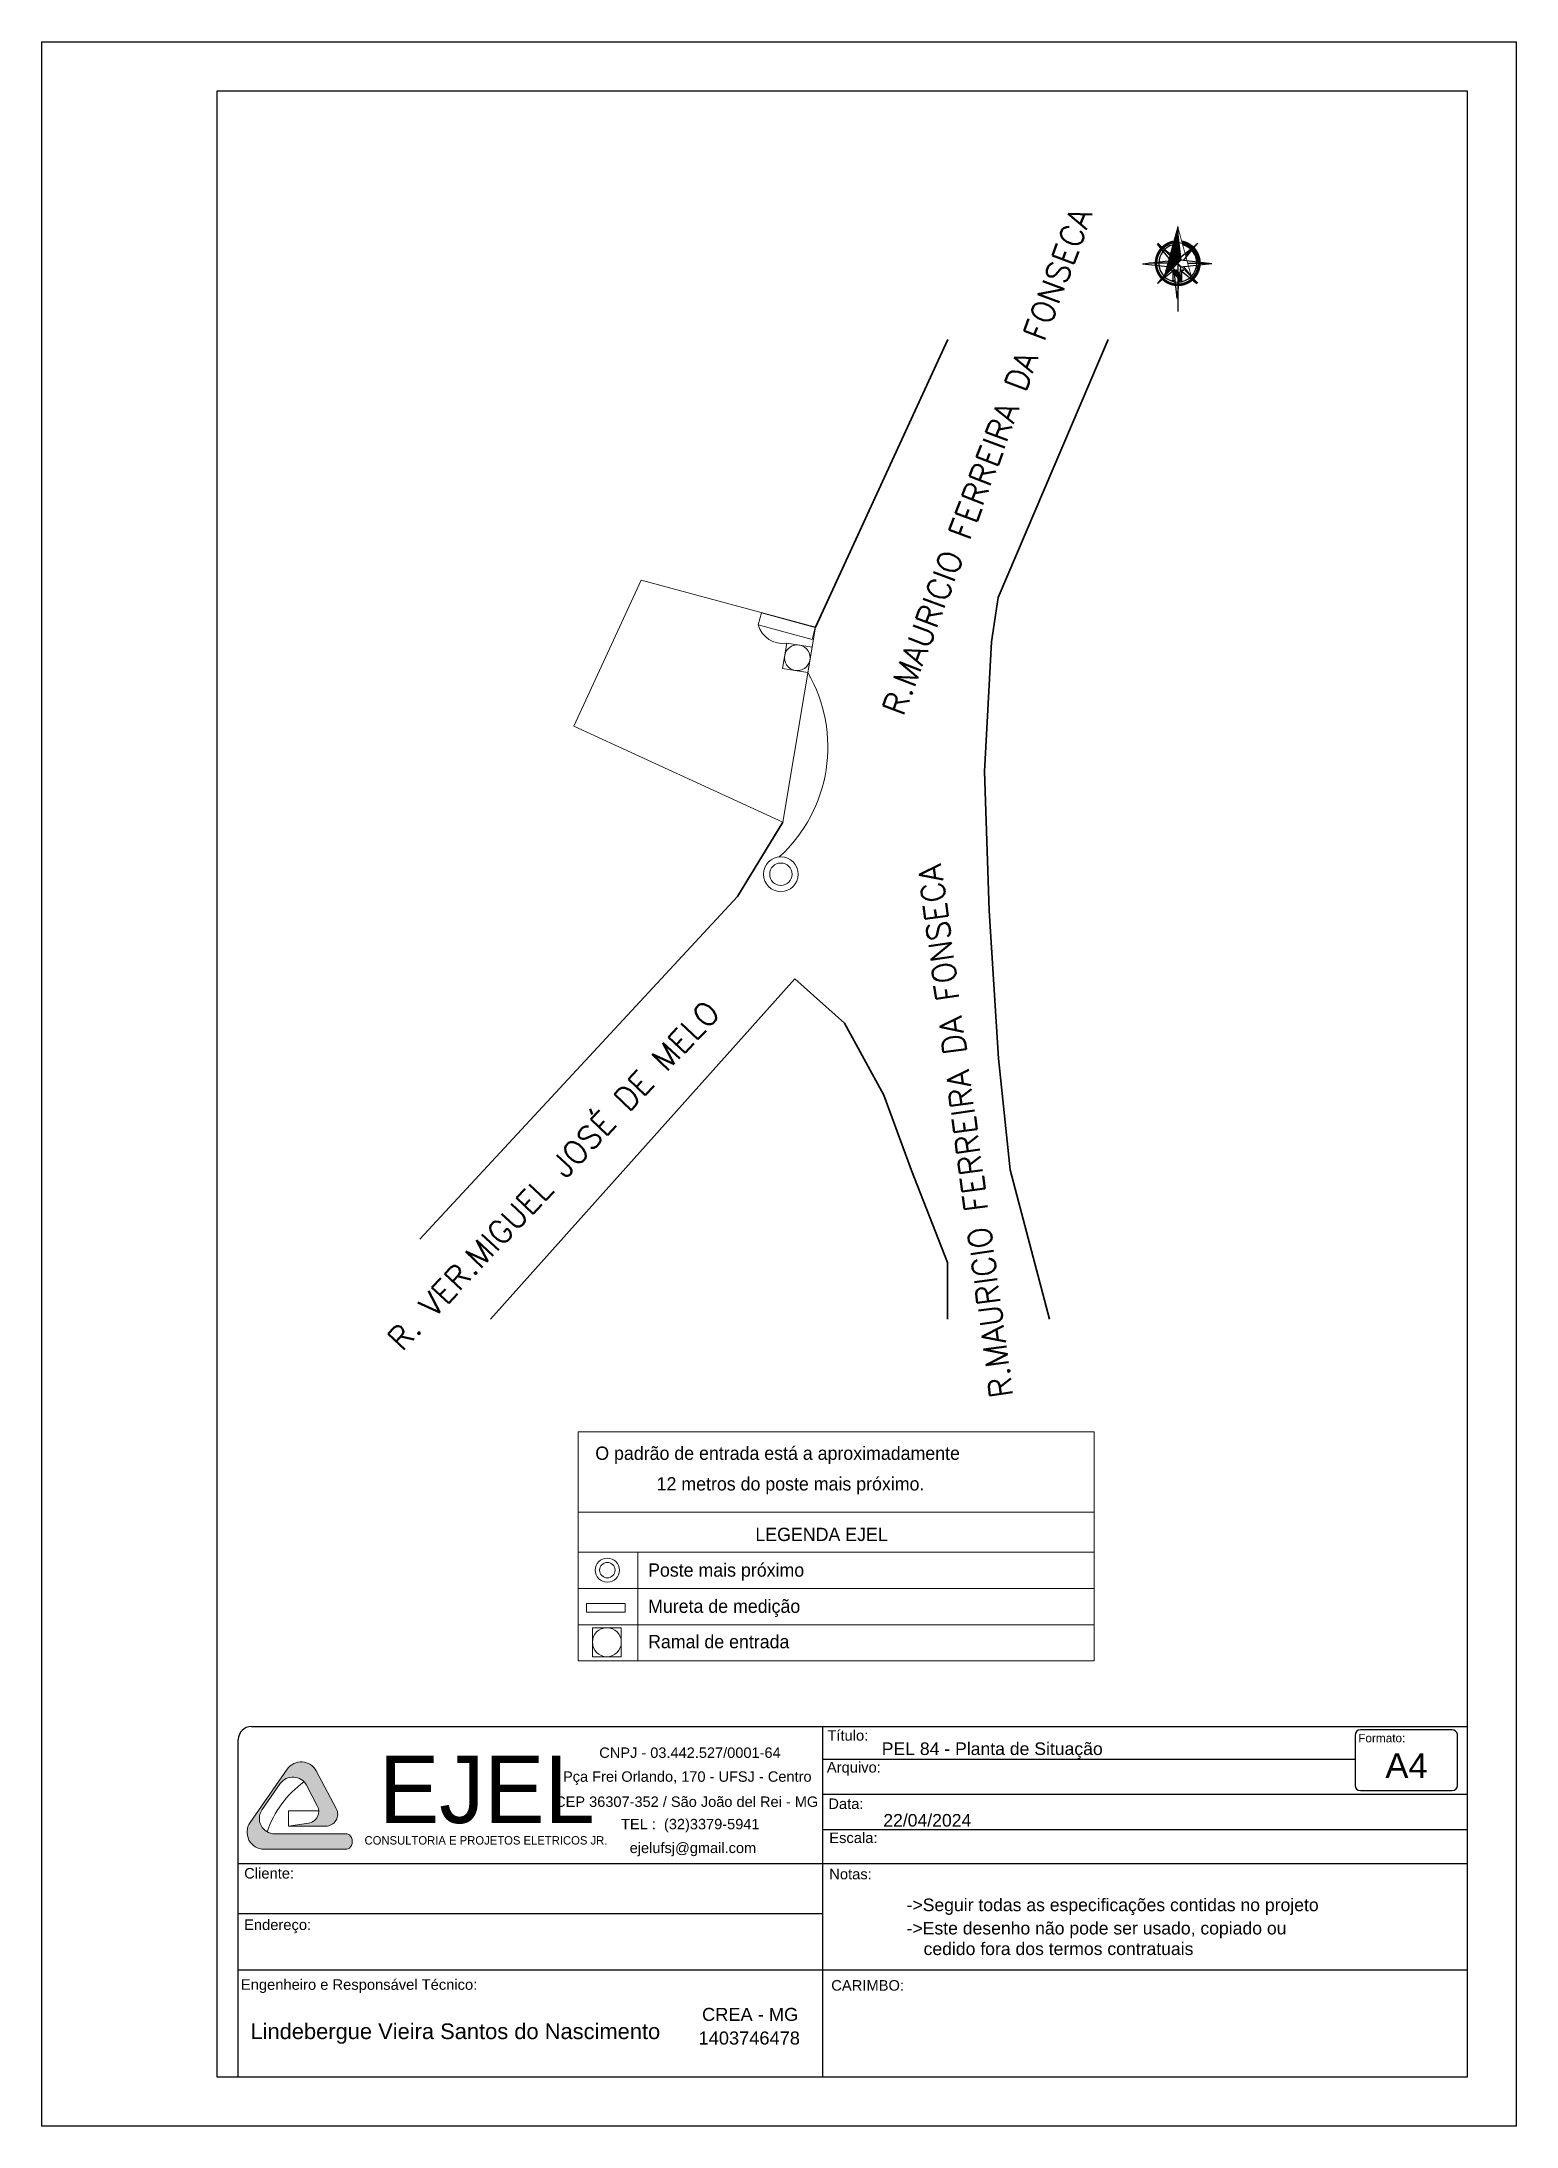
# Model space of a CAD drawing. Header units: millimetres. Extents: x 18652 to 51407, y 18252 to 30404.
# Drawn here: x 49865 to 51407, y 19042 to 21222 of the extents above; entities that cross this region are included whole.
import ezdxf

# ---------------------------------------------------------------- set-up
doc = ezdxf.new("R2010")
doc.units = ezdxf.units.MM
doc.linetypes.add('CONTINUO', pattern=[0])
for name, color, linetype, lineweight in [('1', 1, 'Continuous', 13), ('EJEL05130C', 130, 'Continuous', 30), ('EJEL0550C', 50, 'Continuous', 35), ('EJEL0910C', 10, 'Continuous', 9), ('EJELFORMATO', 170, 'Continuous', 25)]:
    doc.layers.add(name, color=color, linetype=linetype, lineweight=lineweight)
for name, color, linetype in [('CRISTA', 3, 'CONTINUO'), ('INTEIRA', 34, 'Continuous'), ('INTERMEDIÁRIA', 43, 'Continuous'), ('P02', 2, 'Continuous'), ('PERFIL', 10, 'CONTINUO'), ('PISO', 7, 'Continuous'), ('PLATÔ', 160, 'Continuous'), ('SIMB', 14, 'Continuous')]:
    doc.layers.add(name, color=color, linetype=linetype)
doc.styles.add('AGEONE', font='')
doc.styles.add('AR', font='arial.ttf')
doc.styles.add('PADRÃO', font='', dxfattribs={"height": 0.2})
doc.styles.add('ROMANS', font='romans.shx')
doc.styles.get("Standard").update_dxf_attribs({"font": 'arial.ttf'})
doc.styles.get('AGEONE').set_extended_font_data('Ageone')
doc.styles.get('PADRÃO').set_extended_font_data('AvantGarde Bk BT')

msp = doc.modelspace()

# ---------------------------------------------------------------- texts
at = {"layer": 'EJEL0550C', "style": 'PADRÃO'}
for s, p in [('O padrão de entrada está a aproximadamente', (50443.79712876493, 19738.85622276525)), ('12 metros do poste mais próximo.', (50507.93416004963, 19706.82843832299)), ('LEGENDA EJEL', (50611.15889526669, 19653.96582403206)), ('Poste mais próximo', (50498.98424697403, 19616.67153722065)), ('Mureta de medição', (50498.98424697403, 19578.85300798676)), ('Ramal de entrada', (50498.98424697403, 19541.82896304868))]:
    msp.add_text(s, height=13.89741187358118, dxfattribs=at).set_placement(p)
at = {"layer": 'EJEL0550C'}
for s, height, p in [('Título:', 11.01105171514547, (50686.4309164542, 19445.13538170878)), ('Formato:', 8.808841372116376, (51241.40631166457, 19443.50183480979)), ('Arquivo:', 11.01105171514547, (50685.87464250049, 19411.82481482434)), ('Data:', 11.01105171514547, (50687.40320926368, 19373.69582013619)), ('Escala:', 11.01105171514547, (50688.40420867933, 19338.09456984563)), ('Cliente:', 11.01105171514547, (50076.75535317973, 19300.96682164708)), ('Notas:', 11.01105171514547, (50688.38081298053, 19300.14828847865)), ('Endereço:', 11.01105171514547, (50076.62612733366, 19247.16353594347)), ('Engenheiro e Responsável Técnico:', 11.01105171514547, (50073.31693133919, 19184.58790197771)), ('CARIMBO:', 11.01105171514547, (50690.48037778007, 19183.7272384246))]:
    msp.add_text(s, height=height, dxfattribs=at).set_placement(p)
at = {"layer": 'EJEL0910C'}
for s, height, style, p in [('EJEL', 70.53004701720911, 'AGEONE', (50217.73108927689, 19358.97496439539)), ('CNPJ - 03.442.527/0001-64', 10.90168580391776, 'AR', (50447.95498803006, 19427.14972242816)), ('A4', 25.88933481752637, 'AR', (51269.74899478809, 19406.17013712358)), ('Pça Frei Orlando, 170 - UFSJ - Centro', 10.90168580391776, 'AR', (50410.07831258143, 19402.17217240424)), ('CEP 36307-352 / São João del Rei - MG', 10.90168580391776, 'AR', (50401.7846138548, 19375.89294338733)), ('TEL :  (32)3379-5941', 10.90168580391776, 'AR', (50470.73762564005, 19352.48509043007)), ('CONSULTORIA E PROJETOS ELETRICOS JR.', 8.808841372116378, 'AGEONE', (50202.54875533043, 19336.51735197253)), ('ejelufsj@gmail.com', 10.90168580391776, 'AR', (50479.75950377443, 19327.6020860858))]:
    msp.add_text(s, height=height, dxfattribs=dict(at, style=style)).set_placement(p)
for s, height, p in [('PEL 84 - Planta de Situação', 13.16303290339972, (50743.25761097598, 19430.18003369337)), ('22/04/2024', 13.16303290339972, (50744.85949294199, 19355.29756780781)), ('->Seguir todas as especificações contidas no projeto', 13.16303290339972, (50769.21292353088, 19266.86968136657)), ('->Este desenho não pode ser usado, copiado ou', 13.16303290339972, (50769.21292353088, 19242.49612139173)), ('    cedido fora dos termos contratuais', 13.16303290339972, (50766.57186758013, 19220.96733742549)), ('CREA - MG', 13.6404365149474, (50555.39666563487, 19152.06546457059)), ('Lindebergue Vieira Santos do Nascimento', 16.36852381793689, (50083.30607572036, 19133.05374670598)), ('1403746478', 13.6404365149474, (50551.75720280376, 19127.37329393017))]:
    msp.add_text(s, height=height, dxfattribs=at).set_placement(p)
at = {"layer": 'P02', "style": 'ROMANS'}
for s, rotation, p in [('R.MAURICIO FERREIRA DA FONSECA ', 69.39356856119201, (50765.74201396972, 20515.47371121764, -6.508491015754713e-06)), ('R.MAURICIO FERREIRA DA FONSECA ', 97.7268865686617, (50880.62011541014, 19805.48299863363, -6.508491015754713e-06)), ('R. VER.MIGUEL JOSÉ DE MELO', 46.6463216161962, (50241.81478714541, 19851.15833739104, -6.508491015754713e-06))]:
    msp.add_text(s, height=23.99999999999999, rotation=rotation, dxfattribs=at).set_placement(p)

# ---------------------------------------------------------------- blocks, each defined once
blk = doc.blocks.new('*X210')
at = {"color": 0}
for p, q in [((71.12999999999965, 45.82008752514596), (71.12999999999965, 45.88000000000024)), ((71.13999999999965, 45.73091356471723), (71.13999999999965, 45.89000000000023)), ((71.14999999999965, 45.64173960428838), (71.14999999999965, 45.90000000000023)), ((71.15999999999966, 45.55256564385953), (71.15999999999966, 45.91000000000024)), ((71.16999999999965, 45.46339168343081), (71.16999999999965, 45.92000000000024)), ((71.17999999999965, 45.37421772300195), (71.17999999999965, 45.93000000000024)), ((71.18999999999966, 45.2850437625731), (71.18999999999966, 45.94000000000025)), ((71.19999999999965, 45.19586980214438), (71.19999999999965, 45.95000000000024)), ((71.20999999999965, 45.10669584171553), (71.20999999999965, 45.96000000000024)), ((71.21999999999966, 45.01752188128668), (71.21999999999966, 45.97000000000025)), ((71.22999999999965, 44.92834792085795), (71.22999999999965, 45.98000000000024)), ((71.23999999999965, 44.8391739604291), (71.23999999999965, 45.99000000000025)), ((71.24999999999964, 44.75000000000006), (71.24999999999964, 46.00000000000024)), ((71.25999999999965, 44.83917396042891), (71.25999999999965, 45.99000000000024)), ((71.26999999999965, 44.92834792085776), (71.26999999999965, 45.98000000000023)), ((71.27999999999965, 45.01752188128648), (71.27999999999965, 45.97000000000024)), ((71.28999999999965, 45.10669584171534), (71.28999999999965, 45.96000000000024)), ((71.29999999999966, 45.19586980214419), (71.29999999999966, 45.95000000000024)), ((71.30999999999965, 45.28504376257291), (71.30999999999965, 45.94000000000025)), ((71.31999999999965, 45.37421772300176), (71.31999999999965, 45.93000000000024)), ((71.32999999999966, 45.46339168343061), (71.32999999999966, 45.92000000000024)), ((71.33999999999965, 45.55256564385934), (71.33999999999965, 45.91000000000025)), ((71.34999999999965, 45.64173960428819), (71.34999999999965, 45.90000000000024)), ((71.35999999999964, 45.73091356471691), (71.35999999999964, 45.89000000000025)), ((71.36999999999965, 45.82008752514576), (71.36999999999965, 45.88000000000024))]:
    blk.add_line(p, q, dxfattribs=at)
blk = doc.blocks.new('Norte2')
at = {"layer": 'PISO'}
for p, q in [((0, 1.25), (-0.1260411497731155, 0.1260411497731084)), ((0, 1.25), (0.1260411497730871, 0.1260411497731155)), ((-1.25, 0), (-0.1260411497731155, 0.1260411497731084)), ((-1.25, 0), (-0.1260411497731155, -0.1260411497731013)), ((-0.2317281463741239, 0.1141893719567193), (-0.7071067811865532, 0.7071067811865532)), ((-0.1141893719567122, 0.2317281463741239), (-0.7071067811865532, 0.7071067811865532)), ((0.1260411497731155, -0.1260411497731084), (-0.1260411497731155, 0.1260411497731084)), ((-0.1260411497731155, -0.1260411497731013), (0.1260411497730871, 0.1260411497731155)), ((0.114189371956698, 0.2317281463741381), (0.707106781186539, 0.7071067811865532)), ((1.25, 0), (0.1260411497730871, 0.1260411497731155)), ((1.25, 0), (0.1260411497731155, -0.1260411497731084)), ((0.2317281463741381, 0.1141893719567193), (0.707106781186539, 0.7071067811865532)), ((-0.2317281463741523, -0.1141893719567122), (-0.7071067811865532, -0.7071067811865461)), ((-0.1141893719567264, -0.2317281463741381), (-0.7071067811865532, -0.7071067811865461)), ((0, -1.25), (-0.1260411497731155, -0.1260411497731013)), ((0, -1.25), (0.1260411497731155, -0.1260411497731084)), ((0.1141893719567122, -0.2317281463741381), (0.707106781186539, -0.7071067811865461)), ((0.2317281463741381, -0.1141893719567193), (0.707106781186539, -0.7071067811865461))]:
    blk.add_line(p, q, dxfattribs=at)
for start, end in [(137.106046209347, 175.6943691432102), (94.30563085678979, 132.8939537906524), (47.10604620934757, 85.6943691432102), (4.305630856789755, 42.89395379065301), (184.3056308567893, 265.6943691432102), (274.3056308567898, 312.8939537906524), (317.106046209347, 355.6943691432107)]:
    blk.add_arc((0, 0), 0.75, start, end, dxfattribs=at)
blk.add_blockref('*X210', (-71.24999999999966, -46.00000000000023), dxfattribs=at)
blk = doc.blocks.new('*X212')
at = {"color": 0}
for p, q in [((145.3562233650306, -416.7936676782746), (147.6204719375428, -414.5294191057624)), ((145.5559921520889, -416.0635688053264), (147.6204719375428, -413.9990890198724)), ((145.7557609391471, -415.3334699323782), (147.6204719375428, -413.4687589339825)), ((145.9555297262053, -414.6033710594302), (147.6204719375428, -412.9384288480927)), ((146.1552985132635, -413.873272186482), (147.6204719375428, -412.4080987622028)), ((146.3550673003218, -413.1431733135339), (147.6204719375428, -411.8777686763129)), ((146.55483608738, -412.4130744405856), (147.6204719375428, -411.3474385904229)), ((146.7546048744383, -411.6829755676376), (147.6204719375428, -410.8171085045331)), ((146.9543736614965, -410.9528766946895), (147.6204719375428, -410.2867784186431)), ((147.1541424485547, -410.2227778217413), (147.6204719375428, -409.7564483327532)), ((147.3539112356129, -409.4926789487931), (147.6204719375428, -409.2261182468633)), ((147.5536800226712, -408.7625800758449), (147.6204719375428, -408.6957881609733)), ((142.7592291332736, -426.2849530266004), (147.6204719375428, -421.4237102223311)), ((142.9589979203318, -425.5548541536523), (147.6204719375428, -420.8933801364413)), ((143.15876670739, -424.8247552807042), (147.6204719375428, -420.3630500505515)), ((143.3585354944483, -424.0946564077561), (147.6204719375428, -419.8327199646616)), ((143.5583042815065, -423.3645575348079), (147.6204719375428, -419.3023898787716)), ((143.7580730685648, -422.6344586618596), (147.6204719375428, -418.7720597928816)), ((143.957841855623, -421.9043597889116), (147.6204719375428, -418.2417297069918)), ((144.1576106426812, -421.1742609159635), (147.6204719375428, -417.7113996211019)), ((144.3573794297394, -420.4441620430153), (147.6204719375428, -417.1810695352119)), ((144.5571482167977, -419.7140631700671), (147.6204719375428, -416.650739449322)), ((144.7569170038559, -418.9839642971189), (147.6204719375428, -416.1204093634321)), ((144.9566857909142, -418.2538654241709), (147.6204719375428, -415.5900792775423)), ((145.1564545779724, -417.5237665512228), (147.6204719375428, -415.0597491916523))]:
    blk.add_line(p, q, dxfattribs=at)

# ---------------------------------------------------------------- hatches: boundary and pattern name
at = {"layer": 'CRISTA', "linetype": 'Continuous'}
h = msp.add_hatch(dxfattribs=at)
h.set_pattern_fill('ANSI31', color=256, scale=1.418402194077454, angle=-26.74077497125098, style=0)
h.set_pattern_definition([(18.25922502874902, (51052.71180208908, 20990.44067263768), (-0.05555113874614178, 0.168372973593048), [])])
h.paths.add_polyline_path([(51048.31659073846, 20973.61267486723), (51048.31659073846, 20973.41941037455), (51048.3314572377, 20973.22614586179), (51048.36119023818, 20973.06261437732), (51048.39092323626, 20972.92881586072), (51048.43552273857, 20972.79501736427), (51048.48012223809, 20972.69095187593), (51048.53958823946, 20972.61661937564), (51048.599054238, 20972.55715335943), (51048.6733867384, 20972.51255386723), (51048.77745223928, 20972.48282085913), (51048.89638423919, 20972.43822136694), (51049.04504924219, 20972.40848835884), (51049.22344724326, 20972.3787553708), (51049.41671174357, 20972.34902236269), (51049.63970924437, 20972.33415585855), (51049.87757324419, 20972.33415585855), (51049.87757324419, 20971.88816085696), (51046.08661572535, 20971.88816085696), (51046.08661572535, 20972.33415585855), (51046.19068122624, 20972.33415585855), (51046.39881222558, 20972.33415585855), (51046.5920767283, 20972.34902236269), (51046.77047472937, 20972.3787553708), (51046.934006229, 20972.40848835884), (51047.06780473056, 20972.43822136694), (51047.18673673047, 20972.48282085913), (51047.29080223134, 20972.51255386723), (51047.36513473155, 20972.55715335943), (51047.43946723193, 20972.61661937564), (51047.51379973213, 20972.69095187593), (51047.57326573329, 20972.79501736427), (51047.61786523301, 20972.91394937673), (51047.66246473273, 20973.06261437732), (51047.6921977332, 20973.21127937781), (51047.70706423485, 20973.38967736644), (51047.70706423485, 20973.56807537514), (51047.70706423485, 20982.88937091696), (51046.08661572535, 20982.88937091696), (51046.08661572535, 20983.33536591855), (51052.27107975953, 20983.33536591855), (51056.79049578428, 20977.07656939181), (51056.79049578428, 20981.53651940799), (51056.79049578428, 20981.74465040472), (51056.77562928284, 20981.92304841342), (51056.74589628216, 20982.08657991806), (51056.71616328168, 20982.23524491855), (51056.68643028341, 20982.3690434151), (51056.62696428224, 20982.4731089235), (51056.58236478253, 20982.5474414237), (51056.52289878136, 20982.60690741994), (51056.43369978214, 20982.66637341618), (51056.31476777962, 20982.72583941233), (51056.18096928067, 20982.77043892458), (51056.03230428007, 20982.81503841667), (51055.85390627901, 20982.84477142478), (51055.66064177628, 20982.87450441292), (51055.45251077694, 20982.88937091696), (51055.22951327375, 20982.88937091696), (51055.18491377403, 20982.88937091696), (51055.18491377403, 20983.33536591855), (51058.97587129526, 20983.33536591855), (51058.97587129526, 20982.88937091696), (51058.85693929534, 20982.88937091696), (51058.6488082936, 20982.88937091696), (51058.47041029252, 20982.87450441292), (51058.29201229125, 20982.84477142478), (51058.12848079183, 20982.81503841667), (51057.99468229027, 20982.78530542864), (51057.87575029035, 20982.74070591638), (51057.77168478948, 20982.69610642429), (51057.69735228908, 20982.65150691204), (51057.63788628792, 20982.57717441183), (51057.57842028676, 20982.48797542756), (51057.53382078704, 20982.3690434151), (51057.48922128733, 20982.25011142261), (51057.45948828685, 20982.10144642212), (51057.42975528617, 20981.92304841342), (51057.41488878713, 20981.74465040472), (51057.41488878713, 20981.53651940799), (51057.41488878713, 20971.88816085696), (51054.84298427333, 20971.88816085696), (51048.31659073846, 20980.98645889801)])
at = {"layer": 'EJEL0910C'}
h = msp.add_hatch(color=256, dxfattribs=at)
h.dxf.hatch_style = 1
edge = h.paths.add_edge_path()
edge.add_arc((50142.15704899266, 19371.31463075933), 12.51194968609083, -81.4230188051423, 28.01405766307471, ccw=False)
edge.add_line((50144.02305732874, 19358.9426099932), (50122.92075614641, 19355.75985831004))
edge.add_line((50122.92075614644, 19355.75985831003), (50161.99770134881, 19355.75985831004))
edge.add_arc((50161.99770134878, 19368.27180799613), 12.51194968608785, 270, 388.0140576630612)
edge.add_line((50173.04365567172, 19374.14852289819), (50152.11970873458, 19413.47746193621))
edge.add_arc((50136.33977398738, 19405.08215493328), 17.87421383726894, 28.01405766304059, 145.1095997923543)
edge.add_line((50121.67849072895, 19415.30635629643), (50082.93136954751, 19359.74382393659))
edge.add_arc((50097.59265280602, 19349.51962257346), 17.87421383726748, 145.1095997923455, 269.9862535994334)
edge.add_line((50097.5883644256, 19331.6454092506), (50184.0438015496, 19331.62466686596))
edge.add_ellipse((50184.04588481053, 19339.69527165915), major_axis=(0.002083260903027889, 8.070604793165836), ratio=0.7056061408771387, start_angle=180, end_angle=360.0417428966182)
edge.add_line((50184.04381921495, 19347.76587538137), (50108.66928466972, 19347.7481180295))
edge.add_arc((50108.6651321949, 19363.83490994709), 16.08679245354569, 145.1095997923734, 270.0147897280216, ccw=False)
edge.add_line((50095.4699772622, 19373.03669117396), (50114.42840334671, 19400.22266346539))
edge.add_arc((50127.62355827927, 19391.02088223852), 16.08679245353572, 28.01405766305561, 145.109599792388, ccw=False)
edge.add_line((50141.82549955195, 19398.57665854119), (50153.2030033158, 19377.19134566138))

# ---------------------------------------------------------------- linework, layer by layer
for p, q in [((51052.71180208908, 21028.38184712009), (51052.71180208908, 20982.72502348461)), ((51044.56068260407, 20998.59179212759), (51031.81149429682, 21011.34098045241)), ((51060.86292157409, 20998.59179212759), (51073.61210988375, 21011.34098045241)), ((51042.32418207619, 20990.44067265776), (51022.58513820221, 20990.44067265776)), ((51044.56068260407, 20982.28955316773), (51031.81149429682, 20969.54036484291)), ((51052.71180208908, 20974.85919387332), (51052.71180208908, 20939.87187336523)), ((51060.86292157409, 20982.28955316773), (51073.61210988375, 20969.54036484291)), ((51063.09942210458, 20990.44067265776), (51082.83846597857, 20990.44067265776))]:
    msp.add_line(p, q)
for start, end in [(105.0269589776872, 180), (0, 74.97304102231283), (180, 0)]:
    msp.add_arc((51052.71180208908, 20990.44067265776), 19.85763071708436, start, end)
at = {"layer": '1'}
for points in [[(50670.37211747972, 20596.90449108199), (50614.17159442583, 20612.25166625722), (50617.62069299816, 20624.88207814838), (50673.82121605206, 20609.53490297316)], [(50434.58575828235, 19588.64104815458), (50474.89916230359, 19588.64104815458), (50474.89916230359, 19579.58108091842), (50434.58575828235, 19579.58108091842)]]:
    msp.add_lwpolyline(points, close=True, dxfattribs=at)
for centre, radius in [((50637.78140273263, 20351.32928126597), 18.2335106294943), ((50637.78140273263, 20351.32928126597), 11.67197634022642), ((50456.38525802847, 19623.48678659042), 12.61716069582884), ((50456.38525802847, 19623.48678659042), 12.61716069582884), ((50456.38525802847, 19623.48678659042), 8.076733225708672), ((50456.38525802847, 19623.48678659042), 8.076733225708672)]:
    msp.add_circle(centre, radius, dxfattribs=at)
at = {"layer": 'CRISTA', "linetype": 'Continuous', "const_width": 0.283680438815491}
msp.add_lwpolyline([(51048.31659073846, 20973.61267486723), (51048.31659073846, 20973.41941037455), (51048.3314572377, 20973.22614586179), (51048.36119023818, 20973.06261437732), (51048.39092323626, 20972.92881586072), (51048.43552273857, 20972.79501736427), (51048.48012223809, 20972.69095187593), (51048.53958823946, 20972.61661937564), (51048.599054238, 20972.55715335943), (51048.6733867384, 20972.51255386723), (51048.77745223928, 20972.48282085913), (51048.89638423919, 20972.43822136694), (51049.04504924219, 20972.40848835884), (51049.22344724326, 20972.3787553708), (51049.41671174357, 20972.34902236269), (51049.63970924437, 20972.33415585855), (51049.87757324419, 20972.33415585855), (51049.87757324419, 20971.88816085696), (51046.08661572535, 20971.88816085696), (51046.08661572535, 20972.33415585855), (51046.19068122624, 20972.33415585855), (51046.39881222558, 20972.33415585855), (51046.5920767283, 20972.34902236269), (51046.77047472937, 20972.3787553708), (51046.934006229, 20972.40848835884), (51047.06780473056, 20972.43822136694), (51047.18673673047, 20972.48282085913), (51047.29080223134, 20972.51255386723), (51047.36513473155, 20972.55715335943), (51047.43946723193, 20972.61661937564), (51047.51379973213, 20972.69095187593), (51047.57326573329, 20972.79501736427), (51047.61786523301, 20972.91394937673), (51047.66246473273, 20973.06261437732), (51047.6921977332, 20973.21127937781), (51047.70706423485, 20973.38967736644), (51047.70706423485, 20973.56807537514), (51047.70706423485, 20982.88937091696), (51046.08661572535, 20982.88937091696), (51046.08661572535, 20983.33536591855), (51052.27107975953, 20983.33536591855), (51056.79049578428, 20977.07656939181), (51056.79049578428, 20981.53651940799), (51056.79049578428, 20981.74465040472), (51056.77562928284, 20981.92304841342), (51056.74589628216, 20982.08657991806), (51056.71616328168, 20982.23524491855), (51056.68643028341, 20982.3690434151), (51056.62696428224, 20982.4731089235), (51056.58236478253, 20982.5474414237), (51056.52289878136, 20982.60690741994), (51056.43369978214, 20982.66637341618), (51056.31476777962, 20982.72583941233), (51056.18096928067, 20982.77043892458), (51056.03230428007, 20982.81503841667), (51055.85390627901, 20982.84477142478), (51055.66064177628, 20982.87450441292), (51055.45251077694, 20982.88937091696), (51055.22951327375, 20982.88937091696), (51055.18491377403, 20982.88937091696), (51055.18491377403, 20983.33536591855), (51058.97587129526, 20983.33536591855), (51058.97587129526, 20982.88937091696), (51058.85693929534, 20982.88937091696), (51058.6488082936, 20982.88937091696), (51058.47041029252, 20982.87450441292), (51058.29201229125, 20982.84477142478), (51058.12848079183, 20982.81503841667), (51057.99468229027, 20982.78530542864), (51057.87575029035, 20982.74070591638), (51057.77168478948, 20982.69610642429), (51057.69735228908, 20982.65150691204), (51057.63788628792, 20982.57717441183), (51057.57842028676, 20982.48797542756), (51057.53382078704, 20982.3690434151), (51057.48922128733, 20982.25011142261), (51057.45948828685, 20982.10144642212), (51057.42975528617, 20981.92304841342), (51057.41488878713, 20981.74465040472), (51057.41488878713, 20981.53651940799), (51057.41488878713, 20971.88816085696), (51054.84298427333, 20971.88816085696), (51048.31659073846, 20980.98645889801), (51048.31659073846, 20973.61267486723), (51048.31659073846, 20973.61267486723)], dxfattribs=at)
at = {"layer": 'EJEL05130C'}
for p, q in [((50673.85185590888, 20609.64799906323), (50812.49395095663, 20910.50577570013)), ((50865.08233984033, 20640.68890179154), (50979.82076946006, 20910.50577570013)), ((50858.09446110648, 20594.25250908608), (50865.08233984033, 20640.68890179154)), ((50850.82295438535, 20458.66640370608), (50858.09446110648, 20594.25250908608)), ((50855.67062553279, 20313.39561433449), (50850.82295438535, 20458.66640370608)), ((50592.57874356955, 20327.89237072039), (50639.9190149455, 20405.69110032875)), ((50260.31575162735, 19969.72841394995), (50592.57874356955, 20327.89237072039)), ((50865.3659678276, 20158.44014097127), (50855.67062553279, 20313.39561433449)), ((50334.41762507742, 19886.15686816164), (50652.33837134252, 20241.93305639532)), ((50652.33837134252, 20241.93305639532), (50704.26189370458, 20195.53432167388)), ((50704.26189370458, 20195.53432167388), (50745.56331639588, 20120.15730226842)), ((50877.48514569612, 20042.22349182409), (50865.3659678276, 20158.44014097127)), ((50745.56331639588, 20120.15730226842), (50774.24780775009, 20041.36120530405)), ((50774.24780775009, 20041.36120530405), (50812.04158520608, 19945.37629890969)), ((50918.69035044908, 19886.15686816164), (50877.48514569612, 20042.22349182409)), ((50812.04158520608, 19945.37629890969), (50812.04158520608, 19886.15686816164))]:
    msp.add_line(p, q, dxfattribs=at)
at = {"layer": 'EJEL0910C', "color": 7}
for p, q in [((50491.72996177494, 20658.98824377378), (50421.41528788977, 20506.34270282917)), ((50673.85185590888, 20609.64799906323), (50491.72996177494, 20658.98824377378)), ((50639.9190149455, 20405.69110032875), (50673.85185590888, 20609.64799906323)), ((50421.41528788977, 20506.34270282917), (50639.9190149455, 20405.69110032875))]:
    msp.add_line(p, q, dxfattribs=at)
at = {"layer": 'EJEL0910C'}
for p, q in [((50639.50109291435, 20566.65669268956), (50643.89860227041, 20593.13018029781)), ((50670.37211747972, 20588.73266635693), (50643.89860227041, 20593.13018029781)), ((50665.97460812366, 20562.25917874867), (50670.37211747972, 20588.73266635693)), ((50639.50109291435, 20566.65669268956), (50665.97460812366, 20562.25917874867)), ((50426.02072152314, 19528.50185808599), (50426.02072152314, 19768.14190907196)), ((50426.02072152314, 19768.14190907196), (50965.35280825121, 19768.14190907196)), ((50965.33799319733, 19528.50185808599), (50965.35280825121, 19768.14190907196)), ((50426.02072152314, 19684.26077881817), (50965.34762046008, 19684.22743652028)), ((50426.02072152314, 19642.3190784045), (50965.34502960231, 19642.3190784045)), ((50488.11640856137, 19528.50185808599), (50488.11640856137, 19642.3190784045)), ((50426.02072152314, 19604.46315989663), (50965.34268721033, 19604.42981790348)), ((50426.02072152314, 19566.35777659387), (50965.34033147132, 19566.32443474943)), ((50440.75536150836, 19533.00986345123, -0.1064980323608324), (50440.75536150836, 19563.26632015831, -0.1064980323608324)), ((50471.01184976061, 19563.26632015831, -0.1064980323608324), (50440.75536150836, 19563.26632015831, -0.1064980323608324)), ((50471.01184976061, 19533.00986345123, -0.1064980323608324), (50471.01184976061, 19563.26632015831, -0.1064980323608324)), ((50426.02072152314, 19528.50185808599), (50965.33799319733, 19528.50185808599)), ((50440.75536150836, 19533.00986345123, -0.1064980323608324), (50471.01184976061, 19533.00986345123, -0.1064980323608324)), ((50082.93136954759, 19359.74382393661), (50121.67849072895, 19415.30635629643)), ((50152.11970873474, 19413.47746193624), (50173.04365567172, 19374.14852289819)), ((50095.4699772622, 19373.03669117396), (50114.42840334657, 19400.22266346539)), ((50141.82549955195, 19398.57665854119), (50153.20300331579, 19377.19134566135)), ((50154.65768256306, 19371.84665076363), (50122.92075614644, 19371.84665076363)), ((50122.92075614644, 19355.75985831003), (50122.92075614644, 19371.84665076363)), ((50184.04381921495, 19347.76587538137), (50108.66928466986, 19347.74811802951)), ((50122.92075614644, 19355.75985831003), (50144.02305732874, 19358.9426099932)), ((50161.99770134878, 19355.75985831003), (50122.92075614644, 19355.75985831003)), ((50161.99770134878, 19355.75985831003), (50122.92075614644, 19355.75985831003)), ((50184.04380154949, 19331.624666866), (50097.5883644256, 19331.6454092506))]:
    msp.add_line(p, q, dxfattribs=at)
for centre, radius in [((50654.93660748245, 20577.69469320119), 13.41813266162452), ((50455.88360564935, 19548.13810743972, -0.1064980323608324), 15.12824412719234)]:
    msp.add_circle(centre, radius, dxfattribs=at)
at = {"layer": 'EJEL0910C', "color": 7}
for centre, radius, start, end in [((50639.4905278524, 20618.94534176527), 26.18880832848175, 194.8087247079669, 279.690097392288), ((50531.54209601692, 20484.36764334748), 155.3626319236341, 312.3175275977263, 30.09003917447982)]:
    msp.add_arc(centre, radius, start, end, dxfattribs=at)
at = {"layer": 'EJEL0910C'}
for centre, radius, start, end in [((50127.62355827927, 19391.02088223852), 16.08679245354473, 28.0140576686121, 145.109599795159), ((50136.33977398738, 19405.08215493328), 17.87421383727192, 28.0140576686121, 145.109599795159), ((50202.8155851817, 19314.98911128438), 107.8839279677117, 126.1074537270698, 161.1486609943913), ((50108.6651321949, 19363.83490994709), 16.08679245354473, 145.109599795159, 270.0147897305233), ((50142.15704899266, 19371.31463075933), 12.51194968609034, 278.5769811949849, 28.0140576686121), ((50161.99770134878, 19368.27180799613), 12.51194968609034, 270, 28.0140576686121), ((50097.59265280602, 19349.51962257346), 17.87421383727192, 145.109599795159, 269.9862535954956)]:
    msp.add_arc(centre, radius, start, end, dxfattribs=at)
msp.add_ellipse((50184.04588481033, 19339.6952716599), major_axis=(0.002083260903027889, 8.070604793165836), ratio=0.7056061408771387, start_param=3.141592653589793, end_param=6.283913858164894, dxfattribs=at)
at = {"layer": 'EJELFORMATO'}
for p, q in [((50084.3270062993, 19459.98048666523), (51355.23810937844, 19459.98048666523)), ((50681.31215700669, 19459.85183435988), (50681.31215700669, 19092.94542949372)), ((51238.07572782849, 19450.9131406106), (51238.0757278281, 19398.4905933475)), ((51339.55843209206, 19456.44881632851), (51243.61140354585, 19456.44881632851)), ((51345.09410780786, 19398.4905933475), (51345.09410780786, 19451.90892769788)), ((50070.61540927812, 19092.94542949372), (50070.61540927812, 19446.26888964404)), ((50681.48958989451, 19425.80207384806), (51238.07572782829, 19425.80207384806)), ((50681.48958989451, 19389.09856813089), (51355.23810937844, 19389.09856813089)), ((51243.61140354585, 19392.95491762955), (51339.55843209206, 19392.95491762955)), ((50681.35487974859, 19352.39506241374), (51355.23810937844, 19352.39506241374)), ((51355.08393171405, 19316.3011201416), (50070.61540927812, 19316.3011201416)), ((50070.61540927812, 19264.44381911557), (50681.34971741732, 19264.44381911557)), ((50070.61540927812, 19205.58103954515), (51355.03831628633, 19205.58103954515))]:
    msp.add_line(p, q, dxfattribs=at)
at = {"layer": 'EJELFORMATO', "color": 7}
msp.add_lwpolyline([(49865.07577726198, 19041.85082221807), (49865.07577726198, 21222.03906181686), (51406.62301738231, 21222.03906181686), (51406.62301738231, 19041.85082221807)], close=True, dxfattribs=at)
at = {"layer": 'EJELFORMATO'}
msp.add_lwpolyline([(50048.59330584788, 19093.23573022211), (50048.59330584788, 21170.65415381281), (51355.23810937844, 21170.65415381281), (51355.23810937844, 19093.23573022211)], close=True, dxfattribs=at)
for centre, radius, start, end in [((50084.3270062993, 19446.26888964404), 13.71159702118085, 90, 180), ((51243.61140354585, 19450.9131406106), 5.535675717649025, 90, 180), ((51339.51174867313, 19450.74700873372), 5.70199870130694, 11.75773835897925, 89.53090260394941), ((51243.61140354585, 19398.4905933475), 5.535675717649025, 180, 270), ((51339.55843209206, 19398.4905933475), 5.535675717649025, 270, 0)]:
    msp.add_arc(centre, radius, start, end, dxfattribs=at)
at = {"layer": 'INTERMEDIÁRIA', "linetype": 'Continuous', "const_width": 0.8510413164464727}
msp.add_lwpolyline([(51038.48844690093, 20976.37993737315), (51052.71180208908, 21028.38184712009), (51066.89582403155, 20976.54322614676), (51052.71180208908, 20990.44067265776), (51038.48844690093, 20976.37993737315)], dxfattribs=at)
at = {"layer": 'PERFIL', "linetype": 'Continuous', "const_width": 2.836804388154909}
msp.add_lwpolyline([(51030.01736698487, 20990.44067265776, 1), (51075.40623719591, 20990.44067265776, 0.3594149487132625), (51057.01224618023, 21012.72393015982, 1)], format="xyb", dxfattribs=at)
at = {"layer": 'PLATÔ', "linetype": 'Continuous', "const_width": 2.836804388154909}
msp.add_lwpolyline([(51048.41135800054, 21012.72393015982, 0.3594149487132622), (51030.01736698487, 20990.44067265776, 1)], format="xyb", dxfattribs=at)

# ---------------------------------------------------------------- block references
at = {"layer": 'INTEIRA', "linetype": 'Continuous', "xscale": 2.836804388977862, "yscale": 2.836804388977862, "zscale": 2.836804388977862}
msp.add_blockref('*X212', (50633.94139951574, 22187.26884783133), dxfattribs=at)
at = {"layer": 'SIMB', "xscale": 29.09542962410884, "yscale": 29.09542962410884, "zscale": 29.09542962410884, "rotation": 180}
msp.add_blockref('Norte2', (51052.12989349671, 20989.85876405011), dxfattribs=at)

msp.set_redraw_order([(e.dxf.handle, doc.entitydb.next_handle()) for e in msp.query("TEXT MTEXT ATTDEF DIMENSION ARC_DIMENSION")])  # texts and dimensions are drawn at this point

doc.saveas('drawing.dxf')
